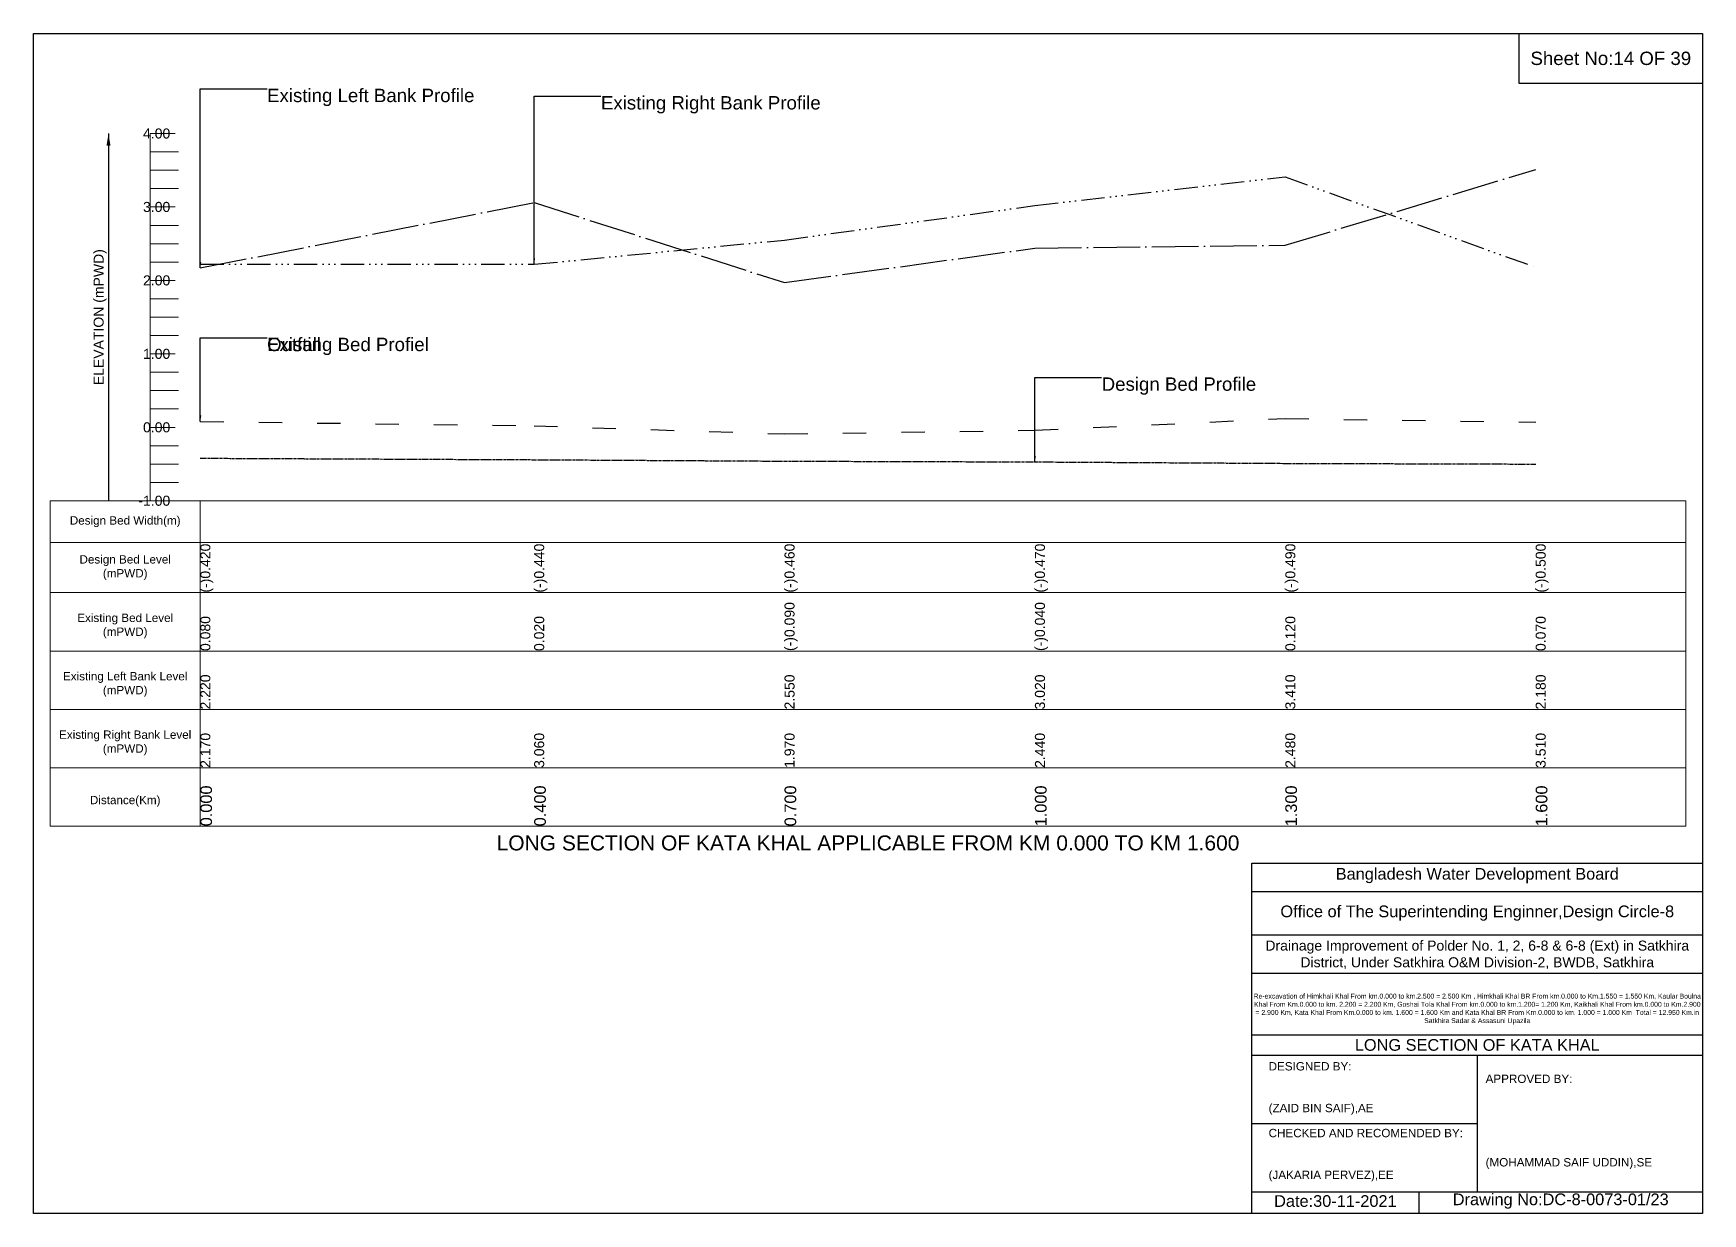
# Model space of a CAD drawing. Header units: inches. Extents: x 93000 to 486000, y -4242 to 0.
# Drawn here: x 230000 to 236000, y -4242 to 0 of the extents above; entities that cross this region are included whole.
import ezdxf

# ---------------------------------------------------------------- set-up
doc = ezdxf.new("R2010")
doc.units = ezdxf.units.IN
doc.header["$LTSCALE"] = 7
doc.header["$MEASUREMENT"] = 0
for name, pattern in [('ACAD_ISO03W100', [30, 12, -18]), ('ACAD_ISO04W100', [30, 24, -3, 0, -3]), ('ACAD_ISO14W100', [24, 12, -3, 0, -3, 0, -3, 0, -3]), ('CENTER', [2, 1.25, -0.25, 0.25, -0.25])]:
    doc.linetypes.add(name, pattern=pattern)
for name, color, linetype, lineweight in [('Design Bed Level Long Section', 7, 'CENTER', 25), ('Existing Bed Level for Long Section', 7, 'ACAD_ISO03W100', 25), ('Existing Left Bank of Long section', 7, 'ACAD_ISO04W100', 25), ('Existing Right Bank of Long Section', 7, 'ACAD_ISO14W100', 25), ('Long Section Border', 7, 'Continuous', 9), ('Long Section Labels', 7, 'Continuous', 9), ('Vscale for Long Section', 7, 'Continuous', 9)]:
    doc.layers.add(name, color=color, linetype=linetype, lineweight=lineweight)
doc.styles.get("Standard").update_dxf_attribs({"font": 'arial.ttf'})
doc.dimstyles.get("Standard").update_dxf_attribs({"dimtxt": 0.18, "dimasz": 0.18, "dimexe": 0.18, "dimexo": 0.0625, "dimgap": 0.09, "dimtad": 0, "dimtih": 1, "dimtoh": 1, "dimdec": 4, "dimzin": 0, "dimdsep": 46, "dimtxsty": 'Standard', "dimcen": 0.09, "dimadec": 0, "dimazin": 0, "dimtfac": 1, "dimtdec": 4, "dimtofl": 0, "dimtmove": 0, "dimatfit": 3, "dimfxl": 1, "dimtolj": 1, "dimtzin": 0, "dimarcsym": 0})

msp = doc.modelspace()

# ---------------------------------------------------------------- texts
at = {"attachment_point": 5}
for s, insert, char_height in [('Sheet No:14 OF 39', (235670, -90), 48), ('Bangladesh Water Development Board', (235190, -3027), 42), ('Office of The Superintending Enginner,Design Circle-8', (235190, -3162), 42)]:
    msp.add_mtext(s, dxfattribs=dict(at, insert=insert, char_height=char_height))
for s, insert, char_height, width, attachment_point in [('Drainage Improvement of Polder No. 1, 2, 6-8 & 6-8 (Ext) in Satkhira District, Under Satkhira O&M Division-2, BWDB, Satkhira', (235190, -3312), 36, 1680, 5), ('Re-excavation of Himkhali Khal From km.0.000 to km.2.500 = 2.500 Km , Himkhali Khal BR From km.0.000 to Km.1.550 = 1.550 Km, Kaular Boulna Khal From Km.0.000 to km. 2.200 = 2.200 Km, Goshai Tola Khal From km.0.000 to km.1.200= 1.200 Km, Kaikhali Khal From km.0.000 to Km.2.900 = 2.900 Km, Kata Khal From Km.0.000 to km. 1.600 = 1.600 Km and Kata Khal BR From Km.0.000 to km. 1.000 = 1.000 Km  Total = 12.950 Km.in Satkhira Sadar & Assasuni Upazila', (235190, -3507), 17.611, 1620, 5), ('LONG SECTION OF KATA KHAL ', (235190, -3636), 42, 1680, 5), ('DESIGNED BY:^J^J^J(ZAID BIN SAIF),AE', (234440, -3792), 30, 840, 4), ('APPROVED BY:^J^J^J^J^J^J(MOHAMMAD SAIF UDDIN),SE', (235220, -3912), 30, 840, 4), ('CHECKED AND RECOMENDED BY:^J^J^J(JAKARIA PERVEZ),EE', (234440, -4032), 30, 840, 4), ('Date:30-11-2021', (234680, -4197), 42, 840, 5), ('Drawing No:DC-8-0073-01/23', (235490, -4197), 42, 1320, 5)]:
    msp.add_mtext(s, dxfattribs=dict(insert=insert, char_height=char_height, width=width, attachment_point=attachment_point))
at = {"layer": 'Long Section Border', "attachment_point": 5}
for s, insert, char_height in [('Design Bed Width(m)', (230330, -1755), 30), ('Design Bed Level^J(mPWD)', (230330, -1920), 30), ('Existing Bed Level^J(mPWD)', (230330, -2130), 30), ('Existing Left Bank Level^J(mPWD)', (230330, -2340), 30), ('Existing Right Bank Level^J(mPWD)', (230330, -2550), 30), ('Distance(Km)', (230330, -2760), 30), ('LONG SECTION OF KATA KHAL APPLICABLE FROM KM 0.000 TO KM 1.600', (233000, -2910), 54)]:
    msp.add_mtext(s, dxfattribs=dict(at, insert=insert, char_height=char_height))
at = {"layer": 'Long Section Labels', "char_height": 48, "attachment_point": 1}
for s, insert in [('Existing Left Bank Profile', (230840, -199)), ('Existing Right Bank Profile', (232040, -225.4)), ('Outfall', (230840, -1093.9)), ('Existing Bed Profiel', (230840, -1093.9)), ('Design Bed Profile', (233840, -1236.5))]:
    msp.add_mtext(s, dxfattribs=dict(at, insert=insert))
at = {"layer": 'Vscale for Long Section', "char_height": 36, "attachment_point": 6}
for s, insert in [('4.00', (230492, -360)), ('3.00', (230492, -624)), ('2.00', (230492, -888)), ('1.00', (230492, -1152)), ('0.00', (230492, -1416)), ('-1.00', (230492, -1680))]:
    msp.add_mtext(s, dxfattribs=dict(at, insert=insert))
at = {"layer": 'Vscale for Long Section', "rotation": 90}
for s, insert, char_height, attachment_point in [('ELEVATION (mPWD)', (230240, -1020), 36, 5), ('(-)0.420', (230600, -2010), 36, 1), ('(-)0.440', (231800, -2010), 36, 1), ('(-)0.460', (232700, -2010), 36, 1), ('(-)0.470', (233600, -2010), 36, 1), ('(-)0.490', (234500, -2010), 36, 1), ('(-)0.500', (235400, -2010), 36, 1), ('0.080', (230600, -2220), 36, 1), ('0.020', (231800, -2220), 36, 1), ('(-)0.090', (232700, -2220), 36, 1), ('(-)0.040', (233600, -2220), 36, 1), ('0.120', (234500, -2220), 36, 1), ('0.070', (235400, -2220), 36, 1), ('2.220', (230600, -2430), 36, 1), ('2.220', (230600, -2430), 36, 1), ('2.550', (232700, -2430), 36, 1), ('3.020', (233600, -2430), 36, 1), ('3.410', (234500, -2430), 36, 1), ('2.180', (235400, -2430), 36, 1), ('2.170', (230600, -2640), 36, 1), ('3.060', (231800, -2640), 36, 1), ('1.970', (232700, -2640), 36, 1), ('2.440', (233600, -2640), 36, 1), ('2.480', (234500, -2640), 36, 1), ('3.510', (235400, -2640), 36, 1), ('0.000', (230600, -2850), 42, 1), ('0.400', (231800, -2850), 42, 1), ('0.700', (232700, -2850), 42, 1), ('1.000', (233600, -2850), 42, 1), ('1.300', (234500, -2850), 42, 1), ('1.600', (235400, -2850), 42, 1)]:
    msp.add_mtext(s, dxfattribs=dict(at, insert=insert, char_height=char_height, attachment_point=attachment_point))

# ---------------------------------------------------------------- linework, layer by layer
for points in [[(230000, 0), (236000, 0), (236000, -4242), (230000, -4242)], [(235340, 0), (236000, 0), (236000, -180), (235340, -180)]]:
    msp.add_lwpolyline(points, close=True)
for points in [[(234380, -4242), (234380, -2982), (236000, -2982)], [(234380, -3084), (236000, -3084)], [(234380, -3240), (236000, -3240)], [(234380, -3378), (236000, -3378)], [(234380, -3600), (236000, -3600)], [(234380, -3672), (236000, -3672)], [(235190, -3672), (235190, -4164)], [(234380, -3918), (235190, -3918)], [(234380, -4164), (236000, -4164)], [(234980, -4164), (234980, -4242)]]:
    msp.add_lwpolyline(points)
at = {"layer": 'Design Bed Level Long Section'}
msp.add_lwpolyline([(230600, -1526.9), (231800, -1532.2), (232700, -1537.4), (233600, -1540.1), (234500, -1545.4), (235400, -1548)], dxfattribs=at)
at = {"layer": 'Existing Bed Level for Long Section'}
msp.add_lwpolyline([(230600, -1394.9), (231800, -1410.7), (232700, -1439.8), (233600, -1426.6), (234500, -1384.3), (235400, -1397.5)], dxfattribs=at)
at = {"layer": 'Existing Left Bank of Long section'}
msp.add_lwpolyline([(230600, -843.1), (231800, -608.2), (232700, -895.9), (233600, -771.8), (234500, -761.3), (235400, -489.4)], dxfattribs=at)
at = {"layer": 'Existing Right Bank of Long Section'}
msp.add_lwpolyline([(230600, -829.9), (231800, -829.9), (232700, -742.8), (233600, -618.7), (234500, -515.8), (235400, -840.5)], dxfattribs=at)
at = {"layer": 'Long Section Border'}
msp.add_lwpolyline([(230060, -1680), (235940, -1680), (235940, -2850), (230060, -2850)], close=True, dxfattribs=at)
for points in [[(230600, -1680), (230600, -2850)], [(230060, -1830), (235940, -1830)], [(230060, -2010), (235940, -2010)], [(230060, -2220), (235940, -2220)], [(230060, -2430), (235940, -2430)], [(230060, -2640), (235940, -2640)]]:
    msp.add_lwpolyline(points, dxfattribs=at)
at = {"layer": 'Vscale for Long Section'}
for points in [[(230420, -1680), (230420, -1416), (230420, -1152), (230420, -888), (230420, -624), (230420, -360)], [(230420, -360), (230510, -360)], [(230420, -426), (230522, -426)], [(230420, -492), (230522, -492)], [(230420, -558), (230522, -558)], [(230420, -624), (230510, -624)], [(230420, -690), (230522, -690)], [(230420, -756), (230522, -756)], [(230420, -822), (230522, -822)], [(230420, -888), (230510, -888)], [(230420, -954), (230522, -954)], [(230420, -1020), (230522, -1020)], [(230420, -1086), (230522, -1086)], [(230420, -1152), (230510, -1152)], [(230420, -1218), (230522, -1218)], [(230420, -1284), (230522, -1284)], [(230420, -1350), (230522, -1350)], [(230420, -1416), (230510, -1416)], [(230420, -1482), (230522, -1482)], [(230420, -1548), (230522, -1548)], [(230420, -1614), (230522, -1614)], [(230420, -1680), (230510, -1680)]]:
    msp.add_lwpolyline(points, dxfattribs=at)

msp.set_redraw_order([(e.dxf.handle, doc.entitydb.next_handle()) for e in msp.query("TEXT MTEXT ATTDEF DIMENSION ARC_DIMENSION")])  # texts and dimensions are drawn at this point

# ---------------------------------------------------------------- leaders
at = {"layer": 'Long Section Labels', "annotation_type": 0, "has_hookline": 1, "hookline_direction": 0}
for points, text_width in [([(230600, -843.1), (230600, -199), (230839.9, -199)], 737.4), ([(231800, -829.9), (231800, -225.4), (232039.9, -225.4)], 782), ([(230600, -1394.9), (230600, -1093.9), (230839.9, -1093.9)], 571.4), ([(230600, -1394.9), (230600, -1093.9), (230839.9, -1093.9)], 185.8), ([(233600, -1540.1), (233600, -1236.5), (233839.9, -1236.5)], 547.4)]:
    msp.add_leader(points, dimstyle='Standard', override={"dimasz": 21.6}, dxfattribs=dict(at, text_width=text_width))
at = {"layer": 'Vscale for Long Section'}
msp.add_leader([(230270, -360), (230270, -1680)], dimstyle='Standard', override={"dimasz": 43.2}, dxfattribs=at)

doc.saveas('drawing.dxf')
